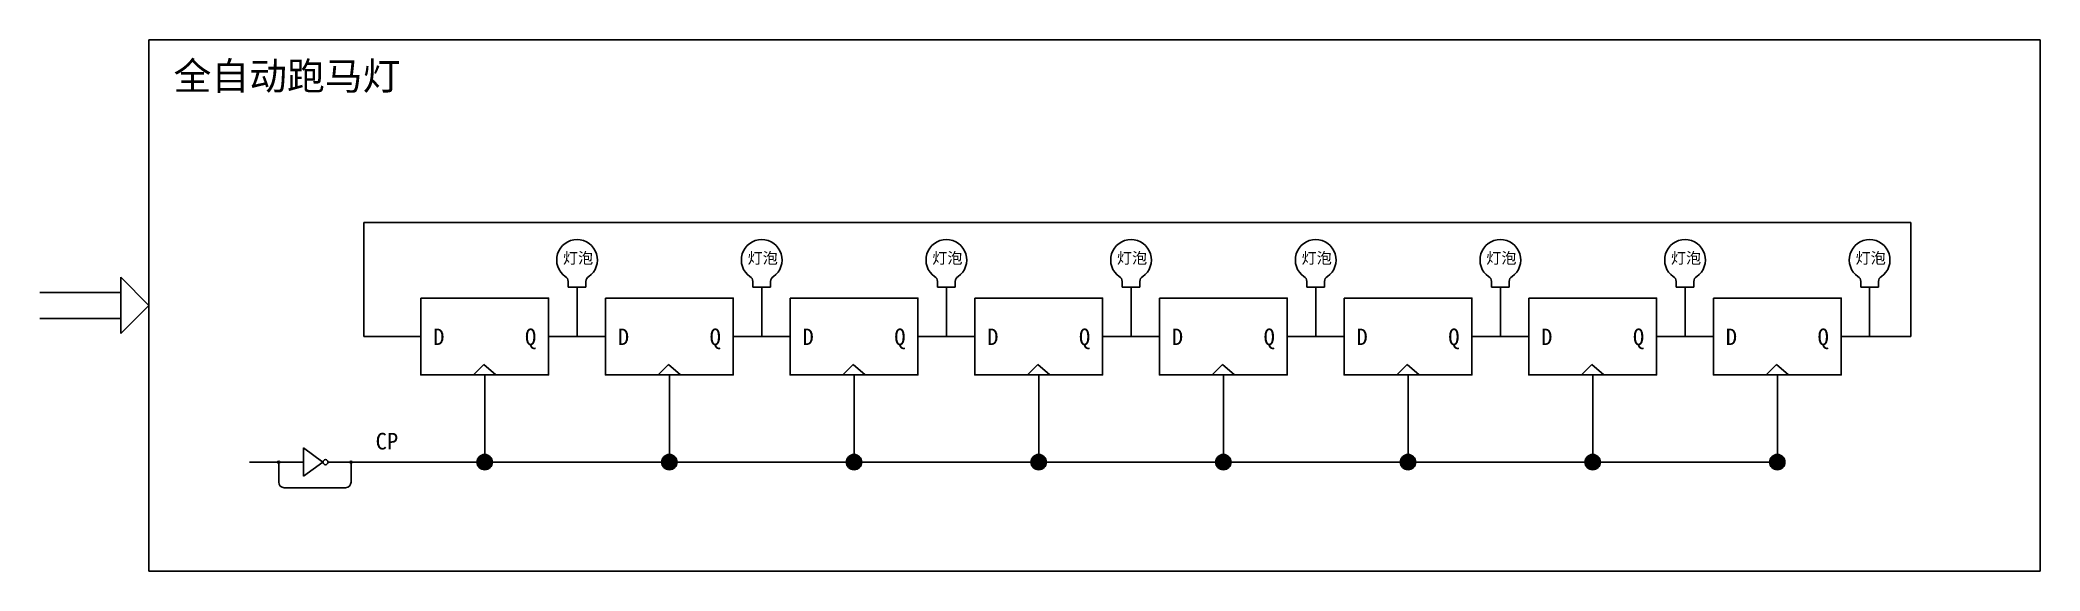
# Model space of a CAD drawing. Header units: inches. Extents: x -6 to 965, y -428 to -142.
# Drawn here: x 263.9 to 336.1, y -359.7 to -340.6 of the extents above; entities that cross this region are included whole.
import ezdxf

# ---------------------------------------------------------------- set-up
doc = ezdxf.new("R2010")
doc.units = ezdxf.units.IN
doc.header["$MEASUREMENT"] = 0
doc.styles.get("Standard").update_dxf_attribs({"font": 'arial.ttf'})

msp = doc.modelspace()

# ---------------------------------------------------------------- texts
at = {"color": 85, "true_color": 0x58ba48, "insert": (268.738, -341.363), "char_height": 1, "attachment_point": 1}
msp.add_mtext_dynamic_manual_height_columns('{\\fSimSun|b0|i0|c134|p2;全自动跑马灯}', width=10.47377, gutter_width=1, heights=[0], dxfattribs=at)
at = {"char_height": 0.4, "attachment_point": 1}
for insert in [(282.785, -348.234), (289.447, -348.234), (296.109, -348.234), (302.771, -348.234), (309.433, -348.234), (316.095, -348.234), (322.757, -348.234), (329.419, -348.234)]:
    msp.add_mtext_dynamic_manual_height_columns('{\\fSimSun|b0|i0|c134|p2;灯泡}', width=1.70212, gutter_width=1, heights=[0], dxfattribs=dict(at, insert=insert))
at = {"color": 7, "true_color": 0xffffff, "char_height": 0.6}
for s, width, insert, attachment_point in [('{\\fSimSun|b0|i0|c134|p2;D}', 5.53467, (278.103, -350.976), 1), ('{\\fSimSun|b0|i0|c134|p2;Q}', 5.53467, (281.824, -350.976), 3), ('{\\fSimSun|b0|i0|c134|p2;D}', 5.53467, (284.765, -350.976), 1), ('{\\fSimSun|b0|i0|c134|p2;Q}', 5.53467, (288.485, -350.976), 3), ('{\\fSimSun|b0|i0|c134|p2;D}', 5.53467, (291.427, -350.976), 1), ('{\\fSimSun|b0|i0|c134|p2;Q}', 5.53467, (295.147, -350.976), 3), ('{\\fSimSun|b0|i0|c134|p2;D}', 5.53467, (298.089, -350.976), 1), ('{\\fSimSun|b0|i0|c134|p2;Q}', 5.53467, (301.809, -350.976), 3), ('{\\fSimSun|b0|i0|c134|p2;D}', 5.53467, (304.751, -350.976), 1), ('{\\fSimSun|b0|i0|c134|p2;Q}', 5.53467, (308.471, -350.976), 3), ('{\\fSimSun|b0|i0|c134|p2;D}', 5.53467, (311.412, -350.976), 1), ('{\\fSimSun|b0|i0|c134|p2;Q}', 5.53467, (315.133, -350.976), 3), ('{\\fSimSun|b0|i0|c134|p2;D}', 5.53467, (318.074, -350.976), 1), ('{\\fSimSun|b0|i0|c134|p2;Q}', 5.53467, (321.795, -350.976), 3), ('{\\fSimSun|b0|i0|c134|p2;D}', 5.53467, (324.736, -350.976), 1), ('{\\fSimSun|b0|i0|c134|p2;Q}', 5.53467, (328.457, -350.976), 3), ('{\\fSimSun|b0|i0|c134|p2;CP}', 5.71816, (276.026, -354.741), 1)]:
    msp.add_mtext_dynamic_manual_height_columns(s, width=width, gutter_width=1, heights=[0], dxfattribs=dict(at, insert=insert, attachment_point=attachment_point))

# ---------------------------------------------------------------- hatches: boundary and pattern name
h = msp.add_hatch(color=256)
h.dxf.hatch_style = 1
h.paths.add_polyline_path([(280.239, -355.798), (279.688, -355.798, 1)])
h.paths.add_polyline_path([(279.963, -355.522), (279.963, -355.798), (280.239, -355.798, 0.414214)])
h.paths.add_polyline_path([(279.963, -355.522, 0.414214), (279.688, -355.798), (279.963, -355.798)])
h = msp.add_hatch(color=256)
h.dxf.hatch_style = 1
h.paths.add_polyline_path([(286.901, -355.798), (286.35, -355.798, 1)])
h.paths.add_polyline_path([(286.625, -355.522), (286.625, -355.798), (286.901, -355.798, 0.414214)])
h.paths.add_polyline_path([(286.625, -355.522, 0.414214), (286.35, -355.798), (286.625, -355.798)])
h = msp.add_hatch(color=256)
h.dxf.hatch_style = 1
h.paths.add_polyline_path([(293.563, -355.798), (293.011, -355.798, 1)])
h.paths.add_polyline_path([(293.287, -355.522), (293.287, -355.798), (293.563, -355.798, 0.414214)])
h.paths.add_polyline_path([(293.287, -355.522, 0.414214), (293.011, -355.798), (293.287, -355.798)])
h = msp.add_hatch(color=256)
h.dxf.hatch_style = 1
h.paths.add_polyline_path([(300.225, -355.798), (299.673, -355.798, 1)])
h.paths.add_polyline_path([(299.949, -355.522), (299.949, -355.798), (300.225, -355.798, 0.414214)])
h.paths.add_polyline_path([(299.949, -355.522, 0.414214), (299.673, -355.798), (299.949, -355.798)])
h = msp.add_hatch(color=256)
h.dxf.hatch_style = 1
h.paths.add_polyline_path([(306.886, -355.798), (306.335, -355.798, 1)])
h.paths.add_polyline_path([(306.611, -355.522), (306.611, -355.798), (306.886, -355.798, 0.414214)])
h.paths.add_polyline_path([(306.611, -355.522, 0.414214), (306.335, -355.798), (306.611, -355.798)])
h = msp.add_hatch(color=256)
h.dxf.hatch_style = 1
h.paths.add_polyline_path([(313.548, -355.798), (312.997, -355.798, 1)])
h.paths.add_polyline_path([(313.273, -355.522), (313.273, -355.798), (313.548, -355.798, 0.414214)])
h.paths.add_polyline_path([(313.273, -355.522, 0.414214), (312.997, -355.798), (313.273, -355.798)])
h = msp.add_hatch(color=256)
h.dxf.hatch_style = 1
h.paths.add_polyline_path([(320.21, -355.798), (319.659, -355.798, 1)])
h.paths.add_polyline_path([(319.935, -355.522), (319.935, -355.798), (320.21, -355.798, 0.414214)])
h.paths.add_polyline_path([(319.935, -355.522, 0.414214), (319.659, -355.798), (319.935, -355.798)])
h = msp.add_hatch(color=256)
h.dxf.hatch_style = 1
h.paths.add_polyline_path([(326.872, -355.798), (326.321, -355.798, 1)])
h.paths.add_polyline_path([(326.597, -355.522), (326.597, -355.798), (326.872, -355.798, 0.414214)])
h.paths.add_polyline_path([(326.597, -355.522, 0.414214), (326.321, -355.798), (326.597, -355.798)])

# ---------------------------------------------------------------- linework, layer by layer
at = {"color": 7, "true_color": 0xffffff}
for p, q in [((331.414, -347.152), (275.607, -347.152)), ((275.607, -351.265), (275.607, -347.152)), ((331.414, -351.265), (331.414, -347.152)), ((277.658, -351.265), (275.607, -351.265)), ((328.902, -351.265), (331.414, -351.265)), ((279.56, -352.651), (279.932, -352.278)), ((280.367, -352.651), (279.932, -352.278)), ((279.963, -355.798), (279.963, -352.651)), ((286.222, -352.651), (286.594, -352.278)), ((287.028, -352.651), (286.594, -352.278)), ((286.625, -355.798), (286.625, -352.651)), ((292.884, -352.651), (293.256, -352.278)), ((293.69, -352.651), (293.256, -352.278)), ((293.287, -355.798), (293.287, -352.651)), ((299.546, -352.651), (299.918, -352.278)), ((300.352, -352.651), (299.918, -352.278)), ((299.949, -355.798), (299.949, -352.651)), ((306.208, -352.651), (306.58, -352.278)), ((307.014, -352.651), (306.58, -352.278)), ((306.611, -355.798), (306.611, -352.651)), ((312.869, -352.651), (313.242, -352.278)), ((313.676, -352.651), (313.242, -352.278)), ((313.273, -355.798), (313.273, -352.651)), ((319.531, -352.651), (319.904, -352.278)), ((320.338, -352.651), (319.904, -352.278)), ((319.935, -355.798), (319.935, -352.651)), ((326.193, -352.651), (326.566, -352.278)), ((327, -352.651), (326.566, -352.278)), ((326.597, -355.798), (326.597, -352.651)), ((326.597, -355.798), (275.607, -355.798))]:
    msp.add_line(p, q, dxfattribs=at)
at = {"color": 85, "true_color": 0x58ba48}
for p, q in [((267.847, -350.146), (266.831, -349.129)), ((266.831, -349.129), (266.831, -351.162)), ((263.919, -349.681), (266.831, -349.681)), ((263.919, -350.611), (266.831, -350.611)), ((267.847, -350.146), (266.831, -351.162))]:
    msp.add_line(p, q, dxfattribs=at)
for p, q in [((282.974, -349.278), (282.974, -349.487)), ((282.974, -349.487), (283.614, -349.487)), ((283.294, -351.265), (283.294, -349.487)), ((283.614, -349.278), (283.614, -349.487)), ((289.636, -349.278), (289.636, -349.487)), ((289.636, -349.487), (290.276, -349.487)), ((289.956, -351.265), (289.956, -349.487)), ((290.276, -349.278), (290.276, -349.487)), ((296.298, -349.278), (296.298, -349.487)), ((296.298, -349.487), (296.938, -349.487)), ((296.618, -351.265), (296.618, -349.487)), ((296.938, -349.278), (296.938, -349.487)), ((302.96, -349.278), (302.96, -349.487)), ((302.96, -349.487), (303.6, -349.487)), ((303.28, -351.265), (303.28, -349.487)), ((303.6, -349.278), (303.6, -349.487)), ((309.622, -349.278), (309.622, -349.487)), ((309.622, -349.487), (310.262, -349.487)), ((309.942, -351.265), (309.942, -349.487)), ((310.262, -349.278), (310.262, -349.487)), ((316.284, -349.278), (316.284, -349.487)), ((316.284, -349.487), (316.924, -349.487)), ((316.604, -351.265), (316.604, -349.487)), ((316.924, -349.278), (316.924, -349.487)), ((322.946, -349.278), (322.946, -349.487)), ((322.946, -349.487), (323.585, -349.487)), ((323.266, -351.265), (323.266, -349.487)), ((323.585, -349.278), (323.585, -349.487)), ((329.608, -349.278), (329.608, -349.487)), ((329.608, -349.487), (330.247, -349.487)), ((329.927, -351.265), (329.927, -349.487)), ((330.247, -349.278), (330.247, -349.487)), ((282.269, -351.265), (284.32, -351.265)), ((288.931, -351.265), (290.982, -351.265)), ((295.593, -351.265), (297.643, -351.265)), ((302.254, -351.265), (304.305, -351.265)), ((308.916, -351.265), (310.967, -351.265)), ((315.578, -351.265), (317.629, -351.265)), ((322.24, -351.265), (324.291, -351.265)), ((273.423, -355.798), (273.423, -355.287)), ((274.127, -355.798), (273.423, -355.287)), ((271.472, -355.798), (273.423, -355.798)), ((272.531, -356.519), (272.531, -355.798)), ((273.423, -355.798), (273.423, -356.309)), ((274.127, -355.798), (273.423, -356.309)), ((275.607, -355.798), (274.311, -355.798)), ((275.141, -355.798), (275.141, -356.519)), ((274.941, -356.719), (272.731, -356.719))]:
    msp.add_line(p, q)
msp.add_lwpolyline([(267.847, -340.565), (336.073, -340.565), (336.073, -359.726), (267.847, -359.726)], close=True)
at = {"color": 7, "true_color": 0xffffff}
for points in [[(277.658, -349.879), (282.269, -349.879), (282.269, -352.651), (277.658, -352.651)], [(284.32, -349.879), (288.931, -349.879), (288.931, -352.651), (284.32, -352.651)], [(290.982, -349.879), (295.593, -349.879), (295.593, -352.651), (290.982, -352.651)], [(297.643, -349.879), (302.254, -349.879), (302.254, -352.651), (297.643, -352.651)], [(304.305, -349.879), (308.916, -349.879), (308.916, -352.651), (304.305, -352.651)], [(310.967, -349.879), (315.578, -349.879), (315.578, -352.651), (310.967, -352.651)], [(317.629, -349.879), (322.24, -349.879), (322.24, -352.651), (317.629, -352.651)], [(324.291, -349.879), (328.902, -349.879), (328.902, -352.651), (324.291, -352.651)]]:
    msp.add_lwpolyline(points, close=True, dxfattribs=at)
for centre, radius in [((274.219, -355.798), 0.0921), ((279.963, -355.798), 0.276), ((286.625, -355.798), 0.276), ((293.287, -355.798), 0.276), ((299.949, -355.798), 0.276), ((306.611, -355.798), 0.276), ((313.273, -355.798), 0.276), ((319.935, -355.798), 0.276), ((326.597, -355.798), 0.276), ((272.531, -355.798), 0.0379), ((275.141, -355.798), 0.0379)]:
    msp.add_circle(centre, radius)
for centre, radius, start, end in [((283.294, -348.503), 0.734, 305.16636, 234.83364), ((289.956, -348.503), 0.734, 305.16636, 234.83364), ((296.618, -348.503), 0.734, 305.16636, 234.83364), ((303.28, -348.503), 0.734, 305.16636, 234.83364), ((309.942, -348.503), 0.734, 305.16636, 234.83364), ((316.604, -348.503), 0.734, 305.16636, 234.83364), ((323.266, -348.503), 0.734, 305.16636, 234.83364), ((329.927, -348.503), 0.734, 305.16636, 234.83364), ((282.774, -349.278), 0.2, 0, 61.01255), ((283.814, -349.278), 0.2, 118.98745, 180), ((289.436, -349.278), 0.2, 0, 61.01255), ((290.476, -349.278), 0.2, 118.98745, 180), ((296.098, -349.278), 0.2, 0, 61.01255), ((297.138, -349.278), 0.2, 118.98745, 180), ((302.76, -349.278), 0.2, 0, 61.01255), ((303.8, -349.278), 0.2, 118.98745, 180), ((309.422, -349.278), 0.2, 0, 61.01255), ((310.462, -349.278), 0.2, 118.98745, 180), ((316.084, -349.278), 0.2, 0, 61.01255), ((317.124, -349.278), 0.2, 118.98745, 180), ((322.746, -349.278), 0.2, 0, 61.01255), ((323.785, -349.278), 0.2, 118.98745, 180), ((329.408, -349.278), 0.2, 0, 61.01255), ((330.447, -349.278), 0.2, 118.98745, 180), ((272.731, -356.519), 0.2, 180, 270), ((274.941, -356.519), 0.2, 270, 0)]:
    msp.add_arc(centre, radius, start, end)

msp.set_redraw_order([(e.dxf.handle, doc.entitydb.next_handle()) for e in msp.query("TEXT MTEXT ATTDEF DIMENSION ARC_DIMENSION")])  # texts and dimensions are drawn at this point

doc.saveas('drawing.dxf')
